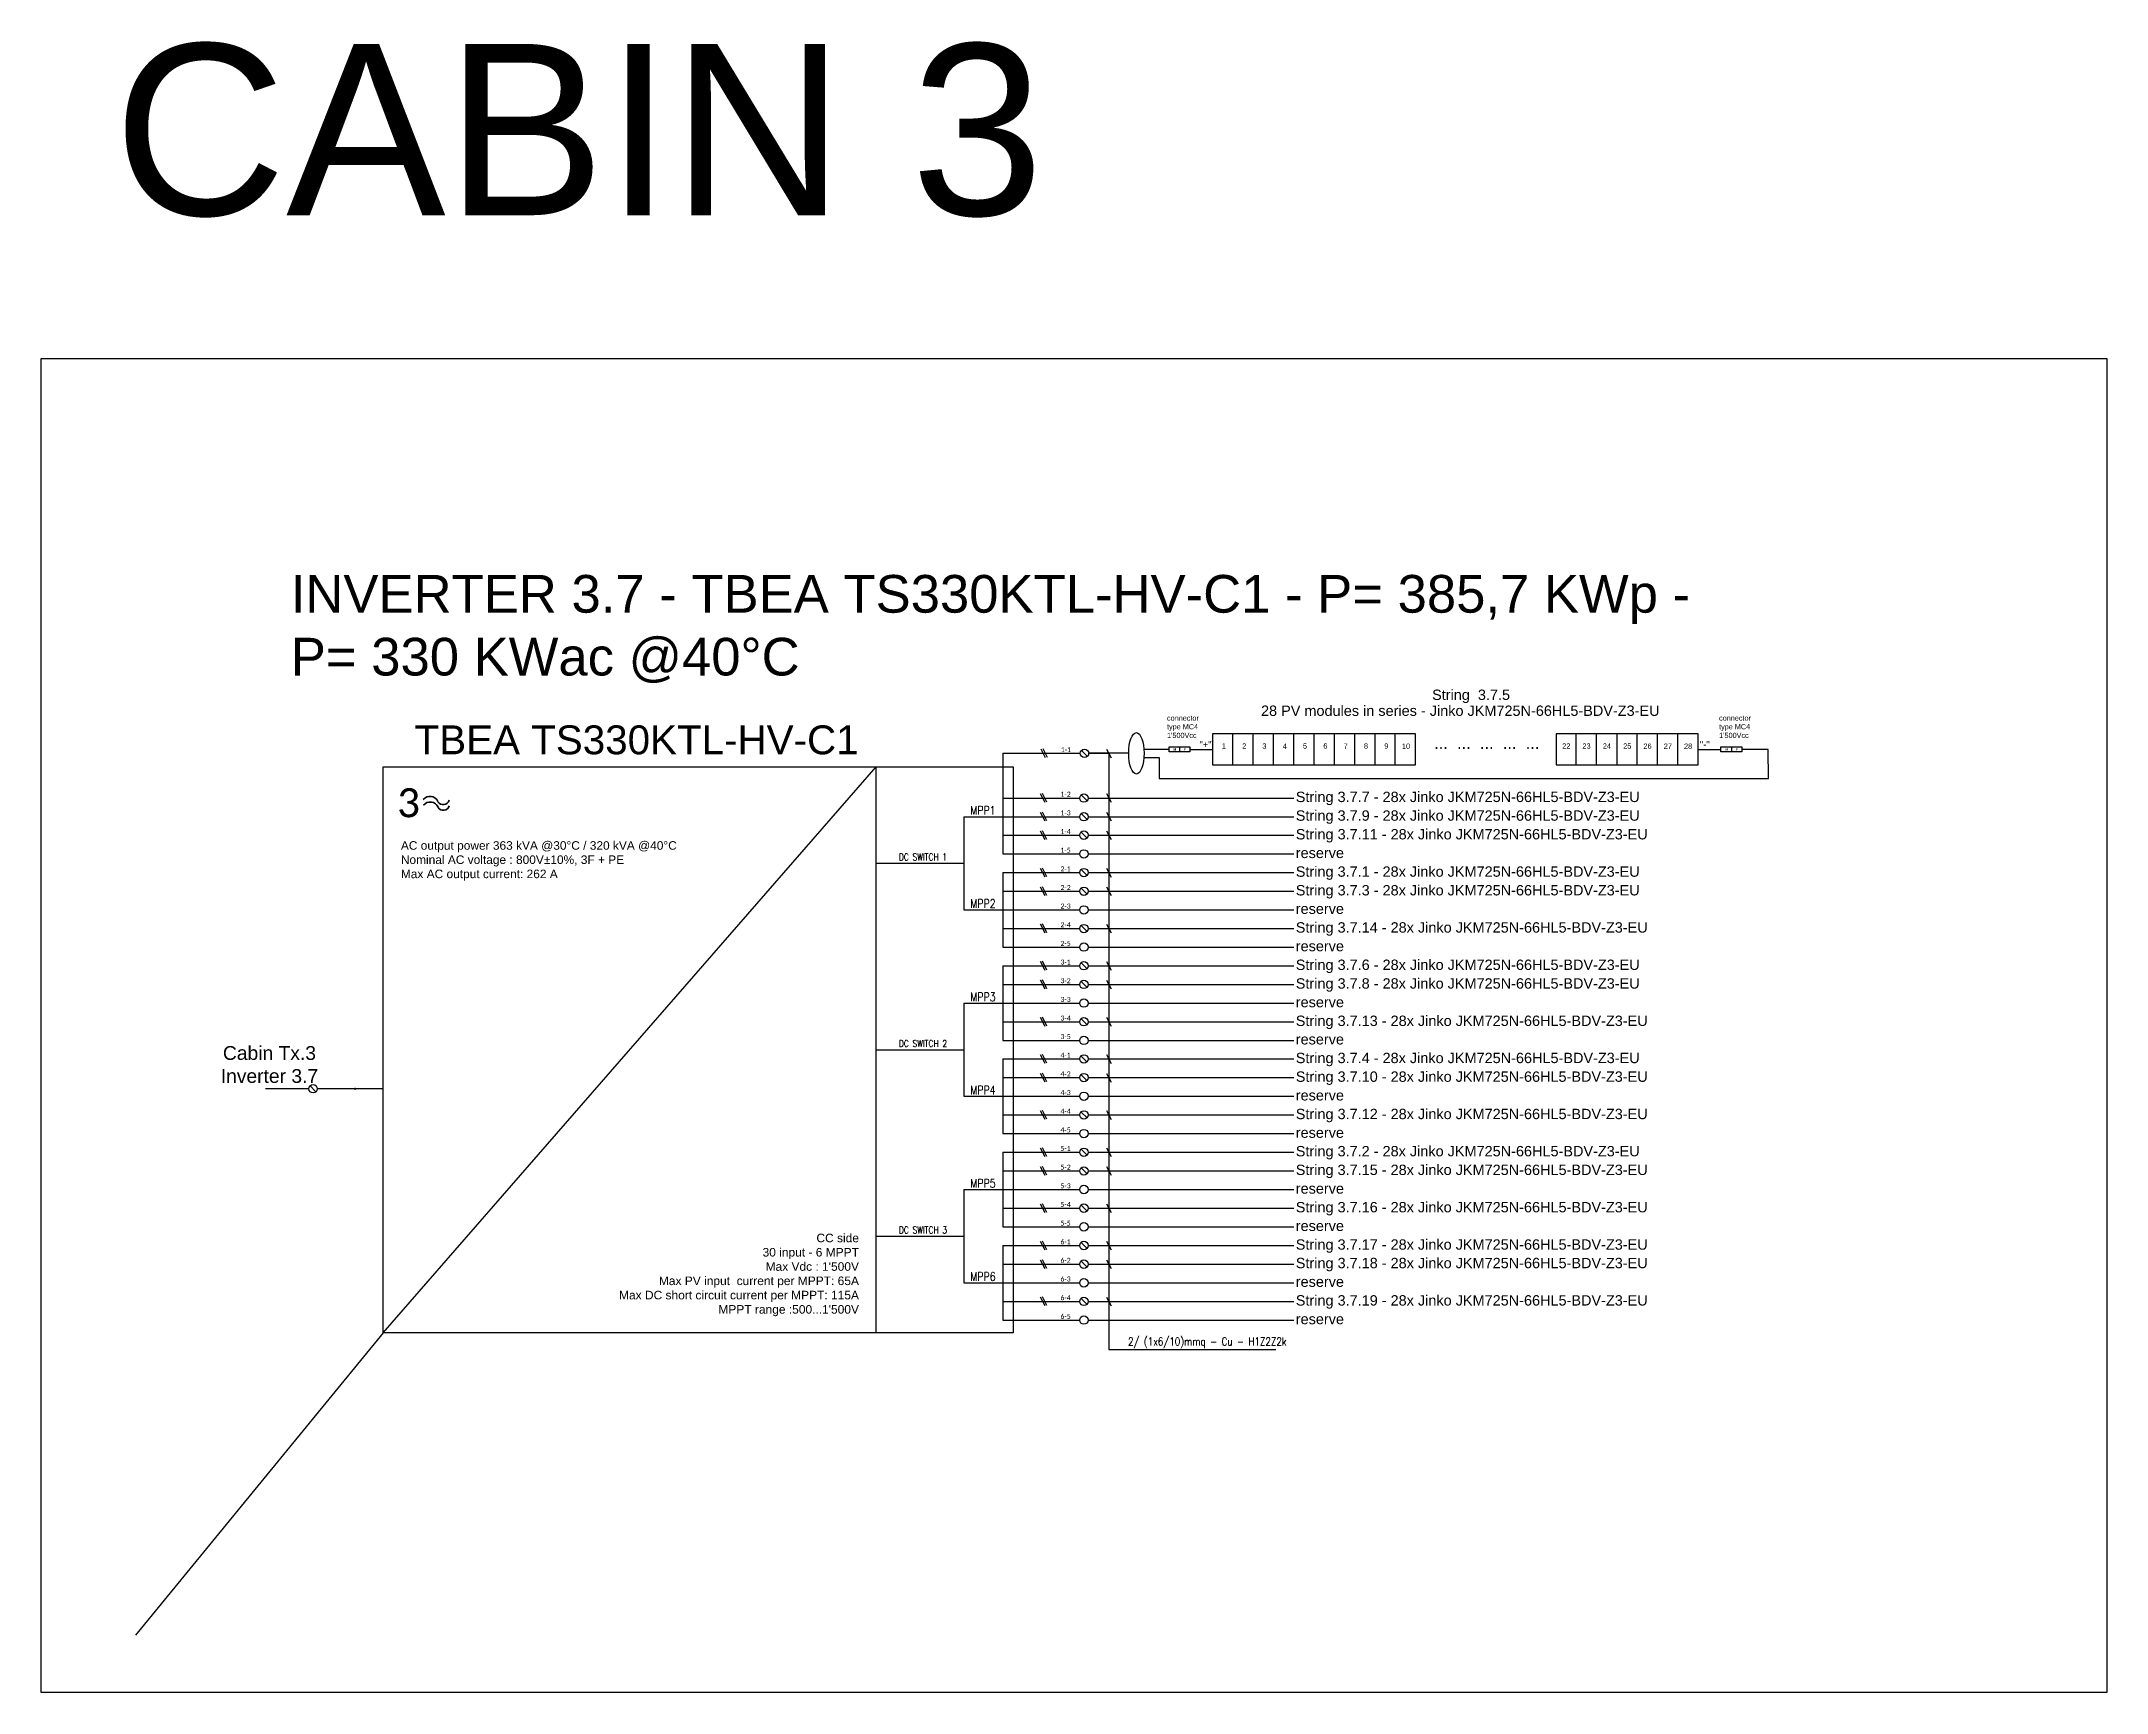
# Model space of a CAD drawing. Header units: millimetres. Extents: x 14856 to 141494, y 133975 to 167686.
# Drawn here: x 100788 to 112850, y 133975 to 143614 of the extents above; entities that cross this region are included whole.
import ezdxf

# ---------------------------------------------------------------- set-up
doc = ezdxf.new("R2010")
doc.units = ezdxf.units.MM
doc.linetypes.add('TRATTEGGIATA', pattern=[19.05, 12.7, -6.35])
doc.layers.add('-Testi', color=1, linetype='Continuous')
doc.layers.add('TRATTEGGIATA', color=40, linetype='TRATTEGGIATA')
doc.styles.add('Legend', font='calibri.ttf')
doc.styles.add('SIMPLEX', font='SIMPLEX', dxfattribs={"width": 0.8})
doc.styles.get("Standard").update_dxf_attribs({"font": 'arial.ttf'})

# ---------------------------------------------------------------- blocks, each defined once
blk = doc.blocks.new('P00102')
at = {"color": 1, "linetype": 'ByBlock', "lineweight": 25}
for p, q in [((0, 4), (-4, -4)), ((2, 4), (-2, -4)), ((4, 4), (0, -4))]:
    blk.add_line(p, q, dxfattribs=at)
blk = doc.blocks.new('P00')
at = {"color": 1}
for points in [[(-19, 26), (7, -25)], [(20, -25), (-6, 26)]]:
    blk.add_lwpolyline(points, dxfattribs=at)

msp = doc.modelspace()

# ---------------------------------------------------------------- linework, layer by layer
for points in [[(107628, 139572), (107628, 139390), (108814, 139390), (108814, 139572), (107628, 139572)], [(107747, 139390), (107747, 139572)], [(107865, 139390), (107865, 139571)], [(107984, 139389), (107984, 139571)], [(108102, 139390), (108102, 139572)], [(108221, 139390), (108221, 139571)], [(108340, 139389), (108340, 139571)], [(108458, 139390), (108458, 139572)], [(108577, 139390), (108577, 139571)], [(108695, 139389), (108695, 139571)], [(109634, 139572), (109634, 139390), (110464, 139390), (110464, 139572), (109634, 139572)], [(109752, 139390), (109752, 139572)], [(109871, 139390), (109871, 139571)], [(109990, 139389), (109990, 139571)], [(110108, 139390), (110108, 139572)], [(110227, 139390), (110227, 139571)], [(110227, 139390), (110227, 139571)], [(110345, 139389), (110345, 139571)], [(110345, 139389), (110345, 139571)], [(110464, 139390), (110464, 139572)], [(106403, 139458), (106403, 138871)], [(106898, 139440), (106863, 139475)], [(106902, 139458), (107022, 139458), (107022, 135978)], [(107009, 139483), (107035, 139432)], [(107009, 139483), (107035, 139432)], [(107435, 139496), (107435, 139466)], [(107495, 139481), (107628, 139481)], [(110464, 139481), (110597, 139481)], [(110658, 139496), (110658, 139466)], [(102784, 136075), (105663, 139379)], [(105663, 136075), (105663, 139379)], [(106895, 139180), (106860, 139215)], [(107009, 139223), (107035, 139172)], [(106175, 139088), (106403, 139088)], [(106175, 139088), (106175, 138544)], [(106895, 139071), (106860, 139106)], [(107009, 139114), (107035, 139063)], [(106895, 138962), (106860, 138997)], [(107009, 139005), (107035, 138954)], [(105663, 138816), (106175, 138816)], [(106403, 138762), (106403, 138327)], [(106895, 138745), (106860, 138779)], [(107009, 138787), (107035, 138736)], [(106895, 138636), (106860, 138670)], [(107009, 138679), (107035, 138628)], [(106175, 138544), (106403, 138544)], [(106895, 138418), (106860, 138453)], [(107009, 138461), (107035, 138410)], [(106895, 138200), (106860, 138235)], [(107009, 138243), (107035, 138192)], [(106403, 138218), (106403, 137782)], [(106895, 138091), (106860, 138126)], [(107009, 138134), (107035, 138083)], [(106175, 138000), (106403, 138000)], [(106175, 138000), (106175, 137456)], [(106895, 137874), (106860, 137909)], [(107009, 137917), (107035, 137866)], [(105663, 137728), (106175, 137728)], [(106403, 137674), (106403, 137238)], [(106895, 137656), (106860, 137691)], [(107009, 137699), (107035, 137648)], [(102392, 137483), (102358, 137517)], [(106895, 137547), (106860, 137582)], [(107009, 137590), (107035, 137539)], [(102784, 137500), (102400, 137500)], [(106175, 137456), (106403, 137456)], [(106895, 137330), (106860, 137364)], [(107009, 137373), (107035, 137321)], [(106895, 137112), (106860, 137147)], [(107009, 137155), (107035, 137104)], [(106403, 137129), (106403, 136694)], [(106895, 137003), (106860, 137038)], [(107009, 137046), (107035, 136995)], [(106175, 136912), (106403, 136912)], [(106175, 136912), (106175, 136367)], [(106895, 136785), (106860, 136820)], [(107009, 136828), (107035, 136777)], [(105663, 136640), (106175, 136640)], [(106403, 136585), (106403, 136150)], [(106895, 136568), (106860, 136603)], [(107009, 136611), (107035, 136560)], [(106895, 136459), (106860, 136494)], [(107009, 136502), (107035, 136451)], [(106175, 136367), (106403, 136367)], [(106895, 136241), (106860, 136276)], [(107009, 136284), (107035, 136233)], [(107022, 135978), (107997, 135978)]]:
    msp.add_lwpolyline(points)
at = {"color": 40, "linetype": 'Continuous'}
for points in [[(106403, 139458), (106856, 139458)], [(106403, 139197), (106853, 139197)], [(106902, 139197), (108102, 139197)], [(106403, 139088), (106853, 139088)], [(106902, 139088), (108102, 139088)], [(106403, 138980), (106853, 138980)], [(106902, 138980), (108102, 138980)], [(106403, 138762), (106853, 138762)], [(106902, 138762), (108102, 138762)], [(106403, 138653), (106853, 138653)], [(106902, 138653), (108102, 138653)], [(106403, 138435), (106853, 138435)], [(106902, 138435), (108102, 138435)], [(106403, 138218), (106853, 138218)], [(106403, 138109), (106853, 138109)], [(106902, 138218), (108102, 138218)], [(106902, 138109), (108102, 138109)], [(106403, 137891), (106853, 137891)], [(106902, 137891), (108102, 137891)], [(106403, 137674), (106853, 137674)], [(106902, 137674), (108102, 137674)], [(106403, 137565), (106853, 137565)], [(106902, 137565), (108102, 137565)], [(106403, 137347), (106853, 137347)], [(106902, 137347), (108102, 137347)], [(106403, 137129), (106853, 137129)], [(106403, 137020), (106853, 137020)], [(106902, 137129), (108102, 137129)], [(106902, 137020), (108102, 137020)]]:
    msp.add_lwpolyline(points, dxfattribs=at)
at = {"color": 40}
for points in [[(107138, 139458), (106905, 139458)], [(107228, 139483), (107373, 139483)], [(107228, 139433), (107317, 139433), (107317, 139311), (110874, 139311), (110873, 139481), (110719, 139481)]]:
    msp.add_lwpolyline(points, dxfattribs=at)
for points in [[(107374, 139496), (107495, 139496), (107495, 139466), (107374, 139466)], [(110597, 139496), (110719, 139496), (110719, 139466), (110597, 139466)], [(102784, 139379), (106464, 139379), (106464, 136075), (102784, 136075)]]:
    msp.add_lwpolyline(points, close=True)
at = {"color": 8, "linetype": 'Continuous'}
for points in [[(106403, 138871), (106853, 138871)], [(106902, 138871), (108102, 138871)], [(106403, 138544), (106853, 138544)], [(106902, 138544), (108102, 138544)], [(106403, 138327), (106853, 138327)], [(106902, 138327), (108102, 138327)], [(106403, 138000), (106853, 138000)], [(106902, 138000), (108102, 138000)], [(106403, 137782), (106853, 137782)], [(106902, 137782), (108102, 137782)], [(106403, 137456), (106853, 137456)], [(106902, 137456), (108102, 137456)], [(106403, 137238), (106853, 137238)], [(106902, 137238), (108102, 137238)], [(106403, 136912), (106853, 136912)], [(106902, 136912), (108102, 136912)], [(106403, 136694), (106853, 136694)], [(106902, 136694), (108102, 136694)], [(106403, 136367), (106853, 136367)], [(106902, 136367), (108102, 136367)], [(106403, 136150), (106853, 136150)], [(106902, 136150), (108102, 136150)]]:
    msp.add_lwpolyline(points, dxfattribs=at)
at = {"color": 4}
msp.add_lwpolyline([(102350, 137500), (102098, 137500)], dxfattribs=at)
at = {"color": 7}
for centre in [(106880, 139458), (106877, 139197), (106877, 139088), (106877, 138980), (106877, 138762), (106877, 138653), (106877, 138435), (106877, 138218), (106877, 138109), (106877, 137891), (106877, 137674), (106877, 137565), (106877, 137347), (106877, 137129), (106877, 137020), (106877, 136803), (106877, 136585), (106877, 136476), (106877, 136259)]:
    msp.add_circle(centre, 24.6, dxfattribs=at)
at = {"color": 8}
for centre in [(106877, 138871), (106877, 138544), (106877, 138327), (106877, 138000), (106877, 137782), (106877, 137456), (106877, 137238), (106877, 136912), (106877, 136694), (106877, 136367), (106877, 136150)]:
    msp.add_circle(centre, 24.6, dxfattribs=at)
msp.add_circle((102375, 137500), 24.6)
at = {"lineweight": 35}
for centre, radius, start, end in [((103058, 139157), 50.1, 22.5771, 141.9874), ((103059, 139124), 50.1, 22.5771, 141.9874), ((103135, 139195), 36.5, 211.9962, 342.6174), ((103136, 139162), 36.5, 211.9962, 342.6174)]:
    msp.add_arc(centre, radius, start, end, dxfattribs=at)
msp.add_ellipse((107183, 139458), major_axis=(0, -121), ratio=0.370747)
at = {"layer": 'Defpoints', "color": 1}
msp.add_line((102784, 136075), (101339, 134311), dxfattribs=at)
msp.add_lwpolyline([(100788, 141762), (112850, 141762), (112850, 133975), (100788, 133975)], close=True, dxfattribs=at)
at = {"layer": 'TRATTEGGIATA', "color": 40, "linetype": 'Continuous', "ltscale": 0.5}
for points in [[(106403, 136803), (106853, 136803)], [(106902, 136803), (108102, 136803)], [(106403, 136585), (106853, 136585)], [(106902, 136585), (108102, 136585)], [(106403, 136476), (106853, 136476)], [(106902, 136476), (108102, 136476)], [(106403, 136259), (106853, 136259)], [(106902, 136259), (108102, 136259)]]:
    msp.add_lwpolyline(points, dxfattribs=at)

# ---------------------------------------------------------------- block references
for name, p in [('P00', (106644, 139458)), ('P00', (106641, 139197)), ('P00', (106641, 139089)), ('P00', (106641, 138980)), ('P00', (106641, 138762)), ('P00', (106641, 138653)), ('P00', (106641, 138436)), ('P00', (106641, 138218)), ('P00', (106641, 138109)), ('P00', (106641, 137891)), ('P00', (106641, 137674)), ('P00102', (102620, 137500)), ('P00', (106641, 137565)), ('P00', (106641, 137347)), ('P00', (106641, 137129)), ('P00', (106641, 137021)), ('P00', (106641, 136803)), ('P00', (106641, 136585)), ('P00', (106641, 136476)), ('P00', (106641, 136259))]:
    msp.add_blockref(name, p)

# ---------------------------------------------------------------- texts
at = {"layer": '-Testi', "color": 7, "attachment_point": 5, "style": 'SIMPLEX'}
for s, insert, char_height, width in [('MPP1', (106287, 139125), 50, 54.43), ('DC SWITCH 1', (105937, 138853), 40, 391.73), ('MPP2', (106287, 138581), 50, 54.43), ('MPP3', (106287, 138036), 50, 54.43), ('DC SWITCH 2', (105937, 137764), 40, 391.73), ('MPP4', (106287, 137492), 50, 54.43), ('MPP5', (106287, 136948), 50, 54.43), ('DC SWITCH 3', (105937, 136676), 40, 391.73), ('MPP6', (106287, 136404), 50, 54.43), ('2/ (1x6/10)mmq - Cu - H1Z2Z2k', (107597, 136017), 46.62, 1811.15)]:
    msp.add_mtext(s, dxfattribs=dict(at, insert=insert, char_height=char_height, width=width))
for s, insert, char_height, width, attachment_point in [('CABIN 3', (101209, 143599), 1000, 9076.37, 1), ('INVERTER 3.7 - TBEA TS330KTL-HV-C1 - P= 385,7 KWp - P= 330 KWac @40°C', (102245, 140499), 220, 8459.92, 1), ("connector type MC4\\P1'500Vcc", (107362, 139679), 30.34, 266.35, 1), ('28 PV modules in series - Jinko JKM725N-66{\\C7;HL5-BD}V-Z3-EU', (107911, 139737), 60.44, 2681.98, 1), ("connector type MC4\\P1'500Vcc", (110586, 139679), 30.34, 266.35, 1), ('TBEA TS330KTL-HV-C1', (102968, 139621), 168.7, 3487.59, 1), ('\\pxql;{\\fArial|b1|i0|c0|p34;M}', (107399, 139488), 13.78, 16.7, 1), ('\\pxql;{\\fArial|b1|i0|c0|p34;F}', (107460, 139488), 13.78, 16.7, 1), ("''+''", (107551, 139529), 38.1, 72.4, 1), ('1 ', (107682, 139516), 30.8, 30.84, 1), ('2 ', (107801, 139516), 30.8, 30.84, 1), ('3 ', (107919, 139516), 30.8, 30.84, 1), ('4 ', (108038, 139515), 30.8, 30.84, 1), ('5 ', (108156, 139516), 30.8, 30.84, 1), ('6 ', (108275, 139516), 30.8, 30.84, 1), ('7 ', (108393, 139515), 30.8, 30.84, 1), ('8 ', (108512, 139516), 30.8, 30.84, 1), ('9 ', (108631, 139516), 30.8, 30.84, 1), ('10 ', (108734, 139515), 30.8, 30.84, 1), ('...  ...  ...  ...  ... ', (108922, 139553), 68.89, 747.03, 1), ('22 ', (109670, 139516), 30.8, 30.84, 1), ('23 ', (109788, 139516), 30.8, 30.84, 1), ('24 ', (109907, 139516), 30.8, 30.84, 1), ('25 ', (110026, 139516), 30.8, 30.84, 1), ('26 ', (110144, 139515), 30.8, 30.84, 1), ('27', (110263, 139515), 30.8, 30.84, 1), ('28 ', (110381, 139515), 30.8, 30.84, 1), ("''-''", (110473, 139529), 38.1, 72.4, 1), ('\\pxql;{\\fArial|b1|i0|c0|p34;M}', (110623, 139488), 13.78, 16.7, 1), ('\\pxql;{\\fArial|b1|i0|c0|p34;F}', (110683, 139488), 13.78, 16.7, 1), ('AC output power 363 kVA @30°C / 320 kVA @40°C\\PNominal AC voltage : 800V±10%, 3F + PE \\PMax AC output current: 262 A', (102888, 138945), 49.77, 2205.22, 1), ('\\pxqc;Cabin Tx.3\\PInverter 3.7', (101665, 137749), 80.48, 910.84, 1), ("CC side\\P30 input - 6 MPPT \\PMax Vdc : 1'500V\\PMax PV input  current per MPPT: 65A\\PMax DC short circuit current per MPPT: 115A \\PMPPT range :500...1'500V ", (105563, 136654), 50, 1795.44, 3)]:
    msp.add_mtext(s, dxfattribs=dict(insert=insert, char_height=char_height, width=width, attachment_point=attachment_point))
at = {"color": 7, "char_height": 60.44, "width": 4500, "attachment_point": 1}
for s, insert in [('String  3.7.5', (108910, 139830)), ('String 3.7.7 - 28x Jinko JKM725N-66HL5-BDV-Z3-EU', (108114, 139234)), ('String 3.7.9 - 28x Jinko JKM725N-66HL5-BDV-Z3-EU', (108114, 139125)), ('String 3.7.11 - 28x Jinko JKM725N-66HL5-BDV-Z3-EU', (108114, 139016)), ('String 3.7.1 - 28x Jinko JKM725N-66HL5-BDV-Z3-EU', (108114, 138798)), ('String 3.7.3 - 28x Jinko JKM725N-66HL5-BDV-Z3-EU', (108114, 138689)), ('String 3.7.14 - 28x Jinko JKM725N-66HL5-BDV-Z3-EU', (108114, 138472)), ('String 3.7.6 - 28x Jinko JKM725N-66HL5-BDV-Z3-EU', (108114, 138254)), ('String 3.7.8 - 28x Jinko JKM725N-66HL5-BDV-Z3-EU', (108114, 138145)), ('String 3.7.13 - 28x Jinko JKM725N-66HL5-BDV-Z3-EU', (108114, 137927)), ('String 3.7.4 - 28x Jinko JKM725N-66HL5-BDV-Z3-EU', (108114, 137710)), ('String 3.7.10 - 28x Jinko JKM725N-66HL5-BDV-Z3-EU', (108114, 137601)), ('String 3.7.12 - 28x Jinko JKM725N-66HL5-BDV-Z3-EU', (108114, 137383)), ('String 3.7.2 - 28x Jinko JKM725N-66HL5-BDV-Z3-EU', (108114, 137166)), ('String 3.7.15 - 28x Jinko JKM725N-66HL5-BDV-Z3-EU', (108114, 137057)), ('String 3.7.16 - 28x Jinko JKM725N-66HL5-BDV-Z3-EU', (108114, 136839)), ('String 3.7.17 - 28x Jinko JKM725N-66HL5-BDV-Z3-EU', (108114, 136621)), ('String 3.7.18 - 28x Jinko JKM725N-66HL5-BDV-Z3-EU', (108114, 136513)), ('String 3.7.19 - 28x Jinko JKM725N-66HL5-BDV-Z3-EU', (108114, 136295))]:
    msp.add_mtext(s, dxfattribs=dict(at, insert=insert))
at = {"color": 7, "char_height": 28.9, "width": 87.84, "attachment_point": 1, "style": 'Legend'}
for s, insert in [('1-1', (106742, 139494)), ('1-2', (106740, 139234)), ('1-3', (106740, 139125)), ('1-4', (106740, 139016)), ('2-1', (106740, 138798)), ('2-2', (106740, 138689)), ('2-4', (106740, 138472)), ('3-1', (106740, 138254)), ('3-2', (106740, 138145)), ('3-4', (106740, 137927)), ('4-1', (106740, 137710)), ('4-2', (106740, 137601)), ('4-4', (106740, 137383)), ('5-1', (106740, 137166)), ('5-2', (106740, 137057)), ('5-4', (106740, 136839)), ('6-1', (106740, 136621)), ('6-2', (106740, 136513)), ('6-4', (106740, 136295))]:
    msp.add_mtext(s, dxfattribs=dict(at, insert=insert))
at = {"insert": (102866, 139254), "char_height": 169, "width": 2757.72, "attachment_point": 1, "style": 'Legend'}
msp.add_mtext('3', dxfattribs=at)
at = {"color": 8, "char_height": 28.9, "width": 87.84, "attachment_point": 1, "style": 'Legend'}
for s, insert in [('1-5', (106740, 138907)), ('2-3', (106740, 138581)), ('2-5', (106740, 138363)), ('3-3', (106740, 138036)), ('3-5', (106740, 137819)), ('4-3', (106740, 137492)), ('4-5', (106740, 137274)), ('5-3', (106740, 136948)), ('5-5', (106740, 136730)), ('6-3', (106740, 136404)), ('6-5', (106740, 136186))]:
    msp.add_mtext(s, dxfattribs=dict(at, insert=insert))
at = {"color": 8, "char_height": 60.4, "width": 4500, "attachment_point": 1}
for insert in [(108114, 138907), (108114, 138581), (108114, 138363), (108114, 138036), (108114, 137819), (108114, 137492), (108114, 137274), (108114, 136948), (108114, 136730), (108114, 136404), (108114, 136186)]:
    msp.add_mtext('reserve', dxfattribs=dict(at, insert=insert))

doc.saveas('drawing.dxf')
